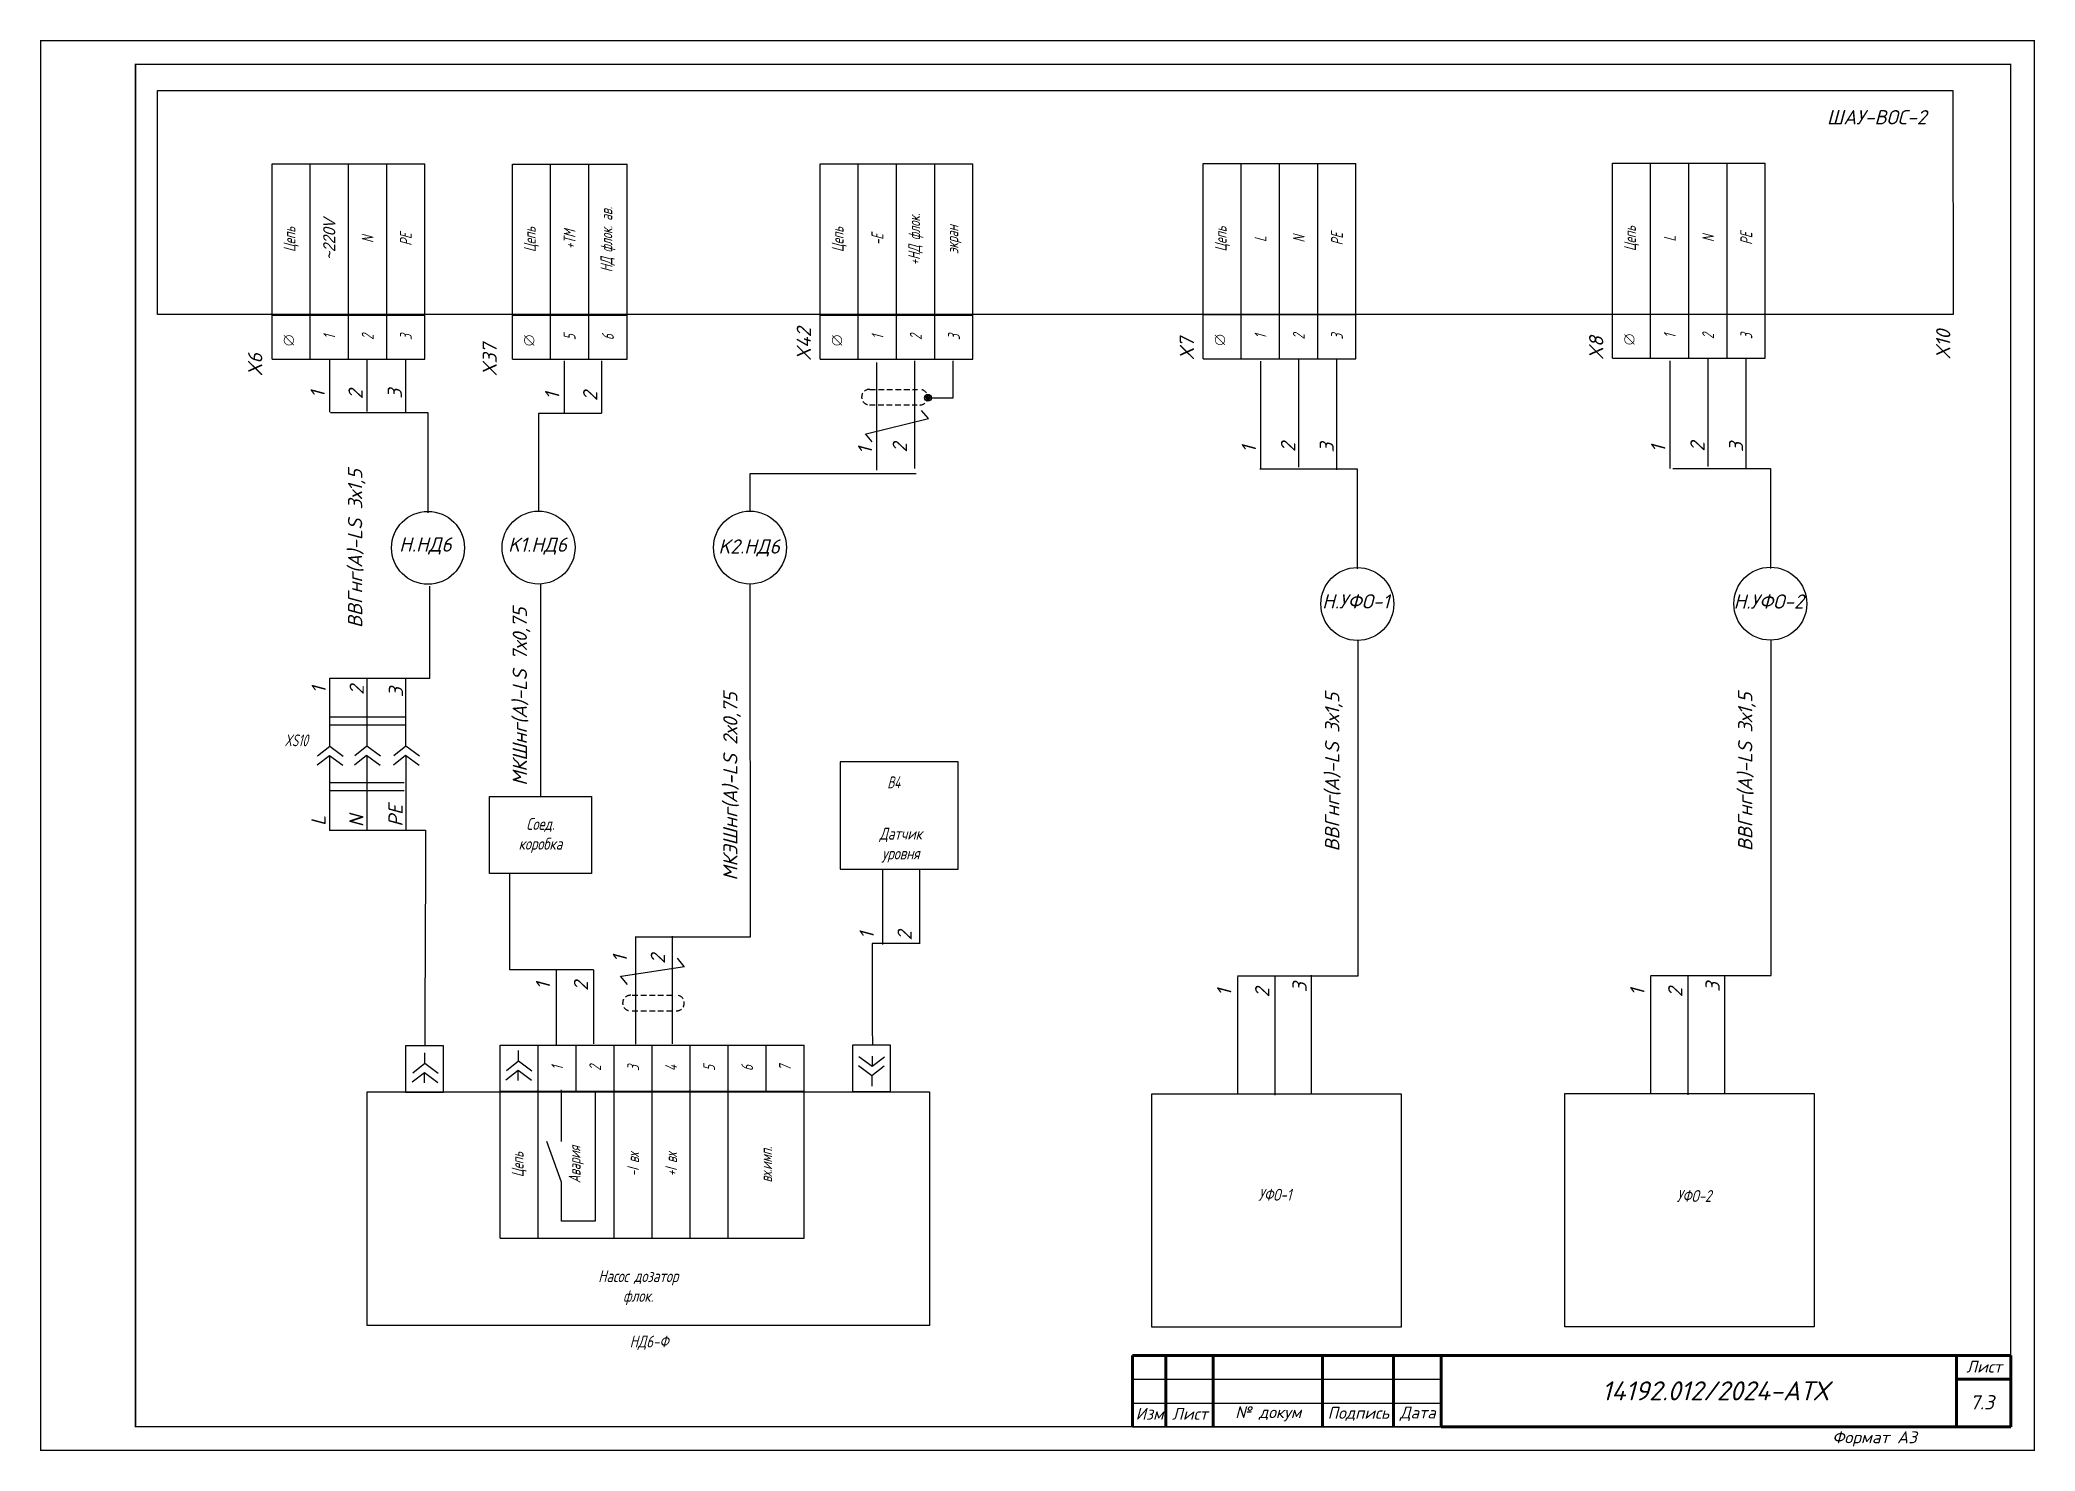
# Model space of a CAD drawing. Header units: millimetres. Extents: x 1510 to 10524, y 7125 to 13164.
# Drawn here: x 4292.9 to 4713.2, y 8695 to 8992.3 of the extents above; entities that cross this region are included whole.
import ezdxf
from ezdxf.enums import TextEntityAlignment as Align

# ---------------------------------------------------------------- set-up
doc = ezdxf.new("R2010")
doc.units = ezdxf.units.MM
doc.header["$LTSCALE"] = 4
doc.set_wipeout_variables(frame=1)
for name, pattern in [('ACAD_ISO02W100', [15, 12, -3]), ('DASHED', [0.75, 0.5, -0.25]), ('SolidLine', [0])]:
    doc.linetypes.add(name, pattern=pattern)
for name, color, linetype in [('G', 5, 'Continuous'), ('SYMS', 7, 'Continuous'), ('Вспомогательная', 1, 'Continuous'), ('Текст', 2, 'Continuous')]:
    doc.layers.add(name, color=color, linetype=linetype)
doc.layers.add('SHTAMP', color=7, linetype='SolidLine', lineweight=25)
doc.layers.add('Основеая', color=5, linetype='Continuous', lineweight=60)
doc.styles.add('ISOCPEUR', font='isocpeui.ttf')
doc.styles.add('Simplex00.10.00', font='simplex.shx')
doc.styles.add('Simplex25.085.15', font='', dxfattribs={"width": 0.85, "oblique": 15, "height": 2.5})
doc.styles.add('ГОСТ', font='isocpeur.ttf', dxfattribs={"oblique": 15})
doc.styles.get('Simplex25.085.15').set_extended_font_data('GOST type A')

msp = doc.modelspace()

# ---------------------------------------------------------------- texts
at = {"style": 'Simplex25.085.15', "oblique": 15, "width": 0.85}
for s, p in [('XS10', (4344.45, 8843.47)), ('В4', (4471.44, 8834.62))]:
    msp.add_text(s, height=2.5, dxfattribs=at).set_placement(p)
at = {"layer": 'SHTAMP', "color": 0, "style": 'ISOCPEUR'}
msp.add_text('14192.012/2024-АТХ', height=4, dxfattribs=at).set_placement((4645.8, 8705.68), align=Align.CENTER)
at = {"layer": 'SYMS', "linetype": 'Continuous', "ltscale": 0.2, "style": 'ГОСТ', "oblique": 15}
for s, p in [('ШАУ-ВОС-2', (4669.37, 8974.5)), ('Н.НД6', (4368.61, 8884.48)), ('K1.НД6', (4391.57, 8884.45)), ('K2.НД6', (4435.87, 8884.06)), ('Н.УФО-1', (4563.04, 8872.5)), ('Н.УФО-2', (4649.72, 8872.47))]:
    msp.add_text(s, height=3, dxfattribs=at).set_placement(p)
for s, p in [('X42', (4455.36, 8924.67)), ('X10', (4695.38, 8924.95)), ('X37', (4389.18, 8921.4)), ('X7', (4536.05, 8924.78)), ('X8', (4622.28, 8924.88)), ('X6', (4339.78, 8921.4)), ('2', (4360.93, 8916.57)), ('3', (4369.19, 8916.67)), ('1', (4352.94, 8916.85)), ('1', (4402.36, 8916.48)), ('2', (4410.36, 8916.2)), ('1', (4468.26, 8904.98)), ('2', (4475.58, 8905.35)), ('1', (4549.11, 8905.29)), ('2', (4557.37, 8905.46)), ('3', (4565.51, 8905.34)), ('1', (4635.34, 8905.38)), ('2', (4643.61, 8905.55)), ('3', (4651.74, 8905.44)), ('ВВГнг(А)-LS 3х1,5', (4360.83, 8868.4)), ('МКШнг(А)-LS 7х0,75', (4395.53, 8835.17)), ('1', (4353.17, 8854.57)), ('2', (4361.17, 8854.29)), ('3', (4369.43, 8853.8)), ('МКЭШнг(А)-LS 2х0,75', (4439.88, 8815.18)), ('ВВГнг(А)-LS 3х1,5', (4566.66, 8821.31)), ('ВВГнг(А)-LS 3х1,5', (4653.67, 8821.37)), ('PE', (4369.36, 8826.54)), ('L', (4353.11, 8826.72)), ('N', (4361.11, 8826.44)), ('1', (4468.61, 8802.84)), ('2', (4476.6, 8802.56)), ('1', (4416.61, 8797.92)), ('2', (4424.61, 8797.64)), ('1', (4400.41, 8792.2)), ('2', (4408.41, 8791.92)), ('1', (4543.92, 8790.84)), ('2', (4551.92, 8790.56)), ('3', (4559.79, 8791.64)), ('1', (4630.94, 8790.91)), ('2', (4638.93, 8790.62)), ('3', (4646.8, 8791.7))]:
    msp.add_text(s, height=3, rotation=90, dxfattribs=at).set_placement(p)
at = {"layer": 'SYMS', "color": 7, "linetype": 'Continuous', "ltscale": 0.2, "style": 'ГОСТ', "oblique": 15}
msp.add_text('7.3', height=3, dxfattribs=at).set_placement((4699.47, 8703.77))
at = {"layer": 'SYMS', "linetype": 'Continuous', "char_height": 2.5, "attachment_point": 2}
for s, insert, width in [('{\\Fsimplex|c204;\\Q15;\\W0.75;\\C0;Соед. коробка}', (4398.37, 8828.36), 14.7496), ('{\\Fsimplex|c204;\\Q15;\\W0.75;\\C0;Датчик уровня}', (4474.27, 8826.31), 14.7496), ('{\\Fsimplex|c204;\\Q15;\\W0.75;\\C0;УФО-1}', (4553.07, 8750.24), 33.5355), ('{\\Fsimplex|c204;\\Q15;\\W0.75;\\C0;УФО-2}', (4641.37, 8749.98), 33.5355), ('{\\Fsimplex|c204;\\Q15;\\W0.75;\\C0;Насос дозатор\\Fsimplex|c0;\\P\\Fsimplex|c204;флок.}', (4418.98, 8733.1), 33.5355), ('{\\Fsimplex|c204;\\Q15;\\W0.75;\\C0;НД6-Ф}', (4421.25, 8719.32), 33.5355)]:
    msp.add_mtext(s, dxfattribs=dict(at, insert=insert, width=width))
at = {"layer": 'Текст', "color": 7, "char_height": 2.5, "style": 'ГОСТ'}
for s, insert, width, attachment_point in [('{\\fISOCPEUR|b0|i0|c204|p34;Лист}', (4706.26, 8712.78), 11.4585, 6), ('{\\fISOCPEUR|b0|i0|c204|p34;№ докум}', (4551.69, 8702.85), 23, 5), ('{\\fISOCPEUR|b0|i0|c204|p34;Изм}', (4526.69, 8702.85), 7, 5), ('{\\fISOCPEUR|b0|i0|c204|p34;Лист}', (4535.19, 8702.85), 10, 5), ('{\\fISOCPEUR|b0|i0|c204|p34;Подпись}', (4570.69, 8702.85), 15, 5), ('{\\fISOCPEUR|b0|i0|c204|p34;Дата}', (4583.19, 8702.85), 10, 5)]:
    msp.add_mtext(s, dxfattribs=dict(at, insert=insert, width=width, attachment_point=attachment_point))

# ---------------------------------------------------------------- blocks, each defined once
blk = doc.blocks.new('Формат А3')
at = {"color": 0, "linetype": 'Continuous', "const_width": 0.3}
for points in [[(-420, 297), (0, 297), (0, 0), (-420, 0)], [(-400, 5), (-400, 292), (-5, 292), (-5, 5)]]:
    blk.add_lwpolyline(points, close=True, dxfattribs=at)
at = {"color": 0, "linetype": 'Continuous', "style": 'Simplex00.10.00', "oblique": 15}
blk.add_text('Формат А3', height=2.5, dxfattribs=at).set_placement((-33.67, 2.75), align=Align.MIDDLE_CENTER)
blk = doc.blocks.new('*T277')
at = {"color": 0, "linetype": 'ByBlock', "lineweight": -2, "transparency": 16777216}
for p, q in [((0, 0), (0, 41.14)), ((0, 41.14), (32.16, 41.14)), ((8, 0), (8, 41.14)), ((16.08, 0), (16.08, 41.14)), ((24.16, 0), (24.16, 41.14)), ((32.16, 0), (32.16, 41.14)), ((0, 9.29), (32.16, 9.29))]:
    blk.add_line(p, q, dxfattribs=at)
at = {"color": 0, "lineweight": -2, "transparency": 16777216}
blk.add_line((0, 0), (32.16, 0), dxfattribs=at)
at = {"color": 0, "linetype": 'Continuous', "lineweight": -2, "transparency": 16777216, "char_height": 2.5, "attachment_point": 5, "rotation": 90, "style": 'Simplex25.085.15'}
for s, insert, width in [('{\\fArial|b0|i0|c0|p34;~220V}', (12.04, 25.21), 28.8496), ('Цепь', (4, 25.21), 28.8496), ('N', (20.12, 25.21), 28.8496), ('РЕ', (28.16, 25.21), 28.8496), ('1', (12.04, 4.64), 6.286), ('2', (20.12, 4.64), 6.286), ('3', (28.16, 4.64), 6.286)]:
    blk.add_mtext(s, dxfattribs=dict(at, insert=insert, width=width))
blk = doc.blocks.new('Клеммное соединение')
at = {"linetype": 'Continuous'}
blk.add_wipeout([(0, -1), (-0.44, -0.9), (-0.6, -0.8), (-0.71, -0.7), (-0.8, -0.6), (-0.87, -0.5), (-0.92, -0.4), (-0.95, -0.3), (-0.98, -0.2), (-0.99, -0.1), (-0.99, 0), (-0.99, 0.1), (-0.98, 0.2), (-0.95, 0.3), (-0.92, 0.4), (-0.87, 0.5), (-0.8, 0.6), (-0.71, 0.7), (-0.6, 0.8), (-0.44, 0.9), (0, 1), (0.44, 0.9), (0.6, 0.8), (0.71, 0.7), (0.8, 0.6), (0.87, 0.5), (0.92, 0.4), (0.95, 0.3), (0.98, 0.2), (0.99, 0.1), (1, 0), (0.99, -0.1), (0.98, -0.2), (0.95, -0.3), (0.92, -0.4), (0.87, -0.5), (0.8, -0.6), (0.71, -0.7), (0.6, -0.8), (0.44, -0.9)], dxfattribs=at)
at = {"color": 0, "linetype": 'Continuous', "lineweight": -2, "const_width": 0.15}
blk.add_lwpolyline([(-1.06, -1.06), (1.06, 1.06)], dxfattribs=at)
blk.add_lwpolyline([(-1, 0, 1), (1, 0, 1)], format="xyb", close=True, dxfattribs=at)
blk = doc.blocks.new('*T292')
at = {"color": 0, "linetype": 'ByBlock', "lineweight": -2, "transparency": 16777216}
for p, q in [((0, 0), (0, 40.67)), ((0, 40.67), (64, 40.67)), ((8, 0), (8, 40.67)), ((16, 31), (16, 40.67)), ((24, 0), (24, 40.67)), ((32, 0), (32, 40.67)), ((40, 0), (40, 40.67)), ((48, 0), (48, 40.67)), ((56, 31), (56, 40.67)), ((64, 0), (64, 40.67)), ((0, 31), (64, 31)), ((8, 0), (64, 0))]:
    blk.add_line(p, q, dxfattribs=at)
at = {"color": 0, "lineweight": -2, "transparency": 16777216}
blk.add_line((0, 0), (8, 0), dxfattribs=at)
at = {"color": 0, "linetype": 'Continuous', "lineweight": -2, "transparency": 16777216, "char_height": 2.5, "attachment_point": 5, "rotation": 90, "style": 'Simplex25.085.15'}
for s, insert, width in [('1', (12, 35.83), 6.6745), ('2', (20, 35.83), 6.6745), ('3', (28, 35.83), 6.6745), ('4', (36, 35.83), 6.6745), ('5', (44, 35.83), 6.6745), ('6', (52, 35.83), 6.6745), ('7', (60, 35.83), 6.6745), ('Цепь', (4, 15.5), 27.9958), ('Авария', (16, 15.5), 27.9958), ('-I вх', (28, 15.5), 27.9958), ('+I вх', (36, 15.5), 27.9958), ('вх.имп.', (56, 15.5), 27.9958)]:
    blk.add_mtext(s, dxfattribs=dict(at, insert=insert, width=width))
blk = doc.blocks.new('*T293')
at = {"color": 0, "linetype": 'ByBlock', "lineweight": -2, "transparency": 16777216}
for p, q in [((0, 0), (0, 41.14)), ((0, 41.14), (24.16, 41.14)), ((8, 0), (8, 41.14)), ((16.08, 0), (16.08, 41.14)), ((24.16, 0), (24.16, 41.14)), ((0, 9.29), (24.16, 9.29))]:
    blk.add_line(p, q, dxfattribs=at)
at = {"color": 0, "lineweight": -2, "transparency": 16777216}
blk.add_line((0, 0), (24.16, 0), dxfattribs=at)
at = {"color": 0, "linetype": 'Continuous', "lineweight": -2, "transparency": 16777216, "char_height": 2.5, "attachment_point": 5, "rotation": 90, "style": 'Simplex25.085.15'}
for s, insert, width in [('НД флок. ав.', (20.12, 25.21), 28.8496), ('Цепь', (4, 25.21), 28.8496), ('+ТМ', (12.04, 25.21), 28.8496), ('5', (12.04, 4.64), 6.286), ('6', (20.12, 4.64), 6.286)]:
    blk.add_mtext(s, dxfattribs=dict(at, insert=insert, width=width))
blk = doc.blocks.new('*T294')
at = {"color": 0, "linetype": 'ByBlock', "lineweight": -2, "transparency": 16777216}
for p, q in [((0, 0), (0, 41.14)), ((0, 41.14), (32.16, 41.14)), ((8, 0), (8, 41.14)), ((16.08, 0), (16.08, 41.14)), ((24.16, 0), (24.16, 41.14)), ((32.16, 0), (32.16, 41.14)), ((0, 9.29), (32.16, 9.29))]:
    blk.add_line(p, q, dxfattribs=at)
at = {"color": 0, "lineweight": -2, "transparency": 16777216}
blk.add_line((0, 0), (32.16, 0), dxfattribs=at)
at = {"color": 0, "linetype": 'Continuous', "lineweight": -2, "transparency": 16777216, "char_height": 2.5, "attachment_point": 5, "rotation": 90, "style": 'Simplex25.085.15'}
for s, insert, width in [('+НД флок.', (20.12, 25.21), 28.8496), ('Цепь', (4, 25.21), 28.8496), ('-E', (12.04, 25.21), 28.8496), ('экран', (28.16, 25.21), 28.8496), ('1', (12.04, 4.64), 6.286), ('2', (20.12, 4.64), 6.286), ('3', (28.16, 4.64), 6.286)]:
    blk.add_mtext(s, dxfattribs=dict(at, insert=insert, width=width))
blk = doc.blocks.new('WDDOT')
for radius in [0.72, 0.449, 0.223]:
    blk.add_circle((0, 0), radius)
blk = doc.blocks.new('*T310')
at = {"color": 0, "linetype": 'ByBlock', "lineweight": -2, "transparency": 16777216}
for p, q in [((0, 0), (0, 41.14)), ((0, 41.14), (32.16, 41.14)), ((8, 0), (8, 41.14)), ((16.08, 0), (16.08, 41.14)), ((24.16, 0), (24.16, 41.14)), ((32.16, 0), (32.16, 41.14)), ((0, 9.29), (32.16, 9.29))]:
    blk.add_line(p, q, dxfattribs=at)
at = {"color": 0, "lineweight": -2, "transparency": 16777216}
blk.add_line((0, 0), (32.16, 0), dxfattribs=at)
at = {"color": 0, "linetype": 'Continuous', "lineweight": -2, "transparency": 16777216, "char_height": 2.5, "attachment_point": 5, "rotation": 90, "style": 'Simplex25.085.15'}
for s, insert, width in [('Цепь', (4, 25.21), 28.8496), ('L', (12.04, 25.21), 28.8496), ('N', (20.12, 25.21), 28.8496), ('PE', (28.16, 25.21), 28.8496), ('1', (12.04, 4.64), 6.286), ('2', (20.12, 4.64), 6.286), ('3', (28.16, 4.64), 6.286)]:
    blk.add_mtext(s, dxfattribs=dict(at, insert=insert, width=width))
blk = doc.blocks.new('*T311')
at = {"color": 0, "linetype": 'ByBlock', "lineweight": -2, "transparency": 16777216}
for p, q in [((0, 0), (0, 41.14)), ((0, 41.14), (32.16, 41.14)), ((8, 0), (8, 41.14)), ((16.08, 0), (16.08, 41.14)), ((24.16, 0), (24.16, 41.14)), ((32.16, 0), (32.16, 41.14)), ((0, 9.29), (32.16, 9.29))]:
    blk.add_line(p, q, dxfattribs=at)
at = {"color": 0, "lineweight": -2, "transparency": 16777216}
blk.add_line((0, 0), (32.16, 0), dxfattribs=at)
at = {"color": 0, "linetype": 'Continuous', "lineweight": -2, "transparency": 16777216, "char_height": 2.5, "attachment_point": 5, "rotation": 90, "style": 'Simplex25.085.15'}
for s, insert, width in [('Цепь', (4, 25.21), 28.8496), ('L', (12.04, 25.21), 28.8496), ('N', (20.12, 25.21), 28.8496), ('PE', (28.16, 25.21), 28.8496), ('1', (12.04, 4.64), 6.286), ('2', (20.12, 4.64), 6.286), ('3', (28.16, 4.64), 6.286)]:
    blk.add_mtext(s, dxfattribs=dict(at, insert=insert, width=width))

# ---------------------------------------------------------------- linework, layer by layer
at = {"linetype": 'DASHED', "ltscale": 0.6}
for p, q in [((4467.7, 8915.38), (4477.76, 8915.38)), ((4467.76, 8918.66), (4477.82, 8918.66)), ((4417.72, 8791.02), (4426.43, 8791.02)), ((4417.72, 8787.71), (4426.55, 8787.71))]:
    msp.add_line(p, q, dxfattribs=at)
at = {"linetype": 'ACAD_ISO02W100'}
msp.add_line((4479.95, 8916.88), (4485.23, 8916.88), dxfattribs=at)
at = {"ltscale": 0.6}
for p, q in [((4466.96, 8909.33), (4480.12, 8912.51)), ((4480.11, 8912.51), (4478.65, 8914.23)), ((4468.28, 8907.6), (4466.82, 8909.33)), ((4415.39, 8795.04), (4428.71, 8797.1)), ((4428.68, 8797.08), (4427.22, 8798.81)), ((4416.72, 8793.32), (4415.26, 8795.04))]:
    msp.add_line(p, q, dxfattribs=at)
at = {"linetype": 'Continuous', "ltscale": 0.6}
for p, q in [((4353.99, 8843.56), (4353.99, 8857.79)), ((4361.84, 8843.6), (4361.84, 8857.87)), ((4370.04, 8843.6), (4370.04, 8857.79)), ((4369.79, 8847.92), (4354.12, 8847.92)), ((4369.81, 8849.6), (4354.13, 8849.6)), ((4351.44, 8841.49), (4353.99, 8843.51)), ((4353.99, 8843.51), (4356.84, 8841.41)), ((4359.28, 8841.53), (4361.83, 8843.55)), ((4361.83, 8843.55), (4364.68, 8841.45)), ((4367.49, 8841.53), (4370.04, 8843.55)), ((4370.04, 8843.55), (4372.89, 8841.45)), ((4351.36, 8839.54), (4353.91, 8841.56)), ((4353.91, 8841.56), (4356.76, 8839.47)), ((4359.21, 8839.58), (4361.76, 8841.6)), ((4361.76, 8841.6), (4364.61, 8839.5)), ((4367.41, 8839.58), (4369.96, 8841.6)), ((4369.96, 8841.6), (4372.81, 8839.5)), ((4369.67, 8835.76), (4354, 8835.76)), ((4369.66, 8834.08), (4353.98, 8834.08)), ((4371.46, 8774.69), (4374.01, 8776.72)), ((4374.01, 8776.76), (4374.01, 8778.91)), ((4374.01, 8776.72), (4376.86, 8774.62)), ((4391.19, 8775.18), (4393.74, 8777.21)), ((4393.74, 8777.25), (4393.74, 8779.4)), ((4393.74, 8777.21), (4396.59, 8775.11)), ((4468.2, 8774.03), (4465.35, 8776.13)), ((4468.27, 8775.98), (4465.42, 8778.07)), ((4470.75, 8776.05), (4468.2, 8774.03)), ((4468.23, 8778.19), (4468.23, 8776.05)), ((4470.82, 8778), (4468.27, 8775.98)), ((4371.38, 8772.75), (4373.93, 8774.77)), ((4373.93, 8774.77), (4376.78, 8772.67)), ((4373.97, 8772.55), (4373.97, 8774.69)), ((4391.11, 8773.23), (4393.66, 8775.26)), ((4393.66, 8775.26), (4396.51, 8773.16)), ((4393.7, 8773.04), (4393.7, 8775.18)), ((4468.19, 8773.98), (4468.19, 8771.84))]:
    msp.add_line(p, q, dxfattribs=at)
at = {"ltscale": 1.2}
for p, q in [((4468.24, 8784.2), (4468.31, 8780.56)), ((4402.8, 8770.96), (4402.69, 8770.96)), ((4402.8, 8760.19), (4402.8, 8770.96)), ((4409.88, 8770.76), (4409.88, 8743.46)), ((4402.8, 8751.67), (4399.72, 8760.19)), ((4402.8, 8743.46), (4402.8, 8751.67)), ((4409.88, 8743.46), (4402.8, 8743.46))]:
    msp.add_line(p, q, dxfattribs=at)
at = {"linetype": 'Continuous', "ltscale": 0.6}
msp.add_lwpolyline([(4461.54, 8817.57), (4486.39, 8817.57), (4486.39, 8840.22), (4461.54, 8840.22)], close=True, dxfattribs=at)
at = {"ltscale": 1.2}
for points in [[(4369.96, 8770.61), (4377.97, 8770.61), (4377.97, 8780.35), (4369.96, 8780.35)], [(4464.12, 8770.74), (4472.13, 8770.74), (4472.13, 8780.48), (4464.12, 8780.48)], [(4361.86, 8770.66), (4480.3, 8770.66), (4480.3, 8721.47), (4361.86, 8721.47)]]:
    msp.add_lwpolyline(points, close=True, dxfattribs=at)
at = {"color": 7, "ltscale": 0.2}
for points in [[(4527.14, 8770.28), (4579.69, 8770.28), (4579.69, 8721.11), (4527.14, 8721.11)], [(4614.15, 8770.34), (4666.7, 8770.34), (4666.7, 8721.18), (4614.15, 8721.18)]]:
    msp.add_lwpolyline(points, close=True, dxfattribs=at)
at = {"linetype": 'DASHED', "ltscale": 0.6}
for centre, start, end in [((4467.68, 8917.03), 87.3959, 270), ((4478.31, 8917.01), 267.3959, 90), ((4417.33, 8789.38), 87.3959, 270), ((4427.04, 8789.38), 267.3959, 90)]:
    msp.add_arc(centre, 1.64, start, end, dxfattribs=at)
at = {"layer": 'G', "color": 3, "ltscale": 0.2}
for p, q in [((4391.92, 8796.38), (4391.92, 8816.68)), ((4409.55, 8796.38), (4391.92, 8796.38))]:
    msp.add_line(p, q, dxfattribs=at)
msp.add_lwpolyline([(4387.64, 8832.86), (4409.1, 8832.86), (4409.1, 8816.68), (4387.64, 8816.68)], close=True, dxfattribs=at)
at = {"layer": 'SYMS', "linetype": 'Continuous', "ltscale": 0.2}
for p, q in [((4353.94, 8925.02), (4353.94, 8913.87)), ((4361.79, 8925.02), (4361.79, 8914.03)), ((4369.98, 8925.02), (4369.98, 8913.96)), ((4403.36, 8924.66), (4403.36, 8913.5)), ((4411.22, 8924.66), (4411.22, 8913.67)), ((4469.2, 8924.31), (4469.2, 8901.62)), ((4477.2, 8924.66), (4477.2, 8901.97)), ((4485.24, 8924.67), (4485.24, 8916.83)), ((4550.05, 8924.61), (4550.05, 8901.93)), ((4558.04, 8924.97), (4558.04, 8902.28)), ((4566.09, 8924.98), (4566.09, 8901.73)), ((4636.28, 8924.71), (4636.28, 8902.02)), ((4644.28, 8925.06), (4644.28, 8902.38)), ((4652.32, 8925.08), (4652.32, 8901.82)), ((4353.97, 8841.43), (4353.97, 8825.72)), ((4361.83, 8841.36), (4361.83, 8825.89)), ((4370.01, 8841.39), (4370.01, 8825.81)), ((4470.4, 8817.35), (4470.4, 8801.68)), ((4478.26, 8817.45), (4478.26, 8801.84)), ((4418.38, 8803.41), (4418.38, 8780.73)), ((4426.12, 8803.5), (4426.12, 8780.82)), ((4401.69, 8796.29), (4401.69, 8780.61)), ((4409.55, 8796.38), (4409.55, 8780.78)), ((4545.2, 8794.93), (4545.2, 8770.33)), ((4553.05, 8795.02), (4553.05, 8769.96)), ((4560.75, 8795.22), (4560.75, 8770.33)), ((4632.21, 8794.99), (4632.21, 8770.39)), ((4640.07, 8795.09), (4640.07, 8770.03)), ((4647.77, 8795.28), (4647.77, 8770.39))]:
    msp.add_line(p, q, dxfattribs=at)
msp.add_lwpolyline([(4317.74, 8934.47), (4317.74, 8981.65), (4695.9, 8981.65), (4695.96, 8934.47)], close=True, dxfattribs=at)
at = {"layer": 'SYMS', "linetype": 'Continuous', "lineweight": 30, "ltscale": 0.2}
for points in [[(4354.13, 8913.77), (4374.68, 8913.77), (4374.68, 8892.67)], [(4411.22, 8913.55), (4397.98, 8913.55), (4397.98, 8893.01)], [(4636.91, 8902.01), (4657.46, 8902.01), (4657.46, 8880.9)], [(4477.51, 8900.9), (4442.51, 8900.9), (4442.51, 8893.01)], [(4549.9, 8901.94), (4570.45, 8901.94), (4570.45, 8880.84)], [(4353.98, 8857.82), (4375.07, 8857.82), (4375.07, 8877.2)], [(4398.44, 8832.86), (4398.44, 8832.86), (4398.44, 8877.66)], [(4418.54, 8803.3), (4442.59, 8803.3), (4442.52, 8877.65)], [(4545.18, 8795.13), (4570.6, 8795.13), (4570.6, 8865.82)], [(4632.19, 8795.19), (4657.61, 8795.19), (4657.61, 8865.88)], [(4353.95, 8825.8), (4374.19, 8825.8), (4374.1, 8794.66)], [(4478.12, 8801.9), (4468.27, 8801.9), (4468.24, 8784.2)], [(4374.1, 8780.41), (4374.1, 8780.41), (4374.1, 8794.66)]]:
    msp.add_lwpolyline(points, dxfattribs=at)
at = {"layer": 'SYMS', "linetype": 'Continuous', "ltscale": 0.2}
for centre in [(4374.68, 8885.28), (4397.98, 8885.33), (4570.45, 8873.45), (4657.46, 8873.51)]:
    msp.add_circle(centre, 7.68, dxfattribs=at)
at = {"layer": 'SYMS', "color": 7, "linetype": 'Continuous', "ltscale": 0.2}
msp.add_circle((4442.51, 8885.33), 7.68, dxfattribs=at)
at = {"layer": 'Вспомогательная', "color": 7}
for p, q in [((4523.09, 8710.12), (4588.09, 8710.12)), ((4523.09, 8705.12), (4588.09, 8705.12)), ((4523.09, 8700.12), (4588.09, 8700.12))]:
    msp.add_line(p, q, dxfattribs=at)
at = {"layer": 'Основеая', "color": 7}
for p, q in [((4523.09, 8715.12), (4523.09, 8700.12)), ((4708.09, 8715.12), (4523.09, 8715.12)), ((4530.09, 8715.12), (4530.09, 8700.12)), ((4540.09, 8715.12), (4540.09, 8700.12)), ((4563.09, 8715.12), (4563.09, 8700.12)), ((4578.09, 8715.12), (4578.09, 8700.12)), ((4588.09, 8715.12), (4588.09, 8700.12)), ((4696.65, 8715.12), (4696.65, 8700.12)), ((4708.09, 8715.12), (4708.09, 8700.12)), ((4696.65, 8710.12), (4708.09, 8710.12)), ((4708.09, 8700.12), (4588.09, 8700.12))]:
    msp.add_line(p, q, dxfattribs=at)

# ---------------------------------------------------------------- block references
for name, p in [('Формат А3', (4713.08, 8695.14)), ('*T277', (4341.86, 8925.02)), ('*T293', (4392.48, 8925)), ('*T294', (4457.33, 8925.01)), ('*T310', (4538.01, 8925.12)), ('*T311', (4624.24, 8925.21)), ('*T292', (4389.91, 8739.84))]:
    msp.add_blockref(name, p)
at = {"layer": 'SYMS', "ltscale": 0.2}
msp.add_blockref('WDDOT', (4480.01, 8916.89), dxfattribs=at)

msp.set_redraw_order([(e.dxf.handle, doc.entitydb.next_handle()) for e in msp.query("TEXT MTEXT ATTDEF DIMENSION ARC_DIMENSION")])  # texts and dimensions are drawn at this point

# ---------------------------------------------------------------- next in the draw order: block references
at = {"rotation": 90}
for p in [(4345.38, 8929), (4396.01, 8928.98), (4460.85, 8928.98), (4541.53, 8929.09), (4627.77, 8929.19)]:
    msp.add_blockref('Клеммное соединение', p, dxfattribs=at)

doc.saveas('drawing.dxf')
